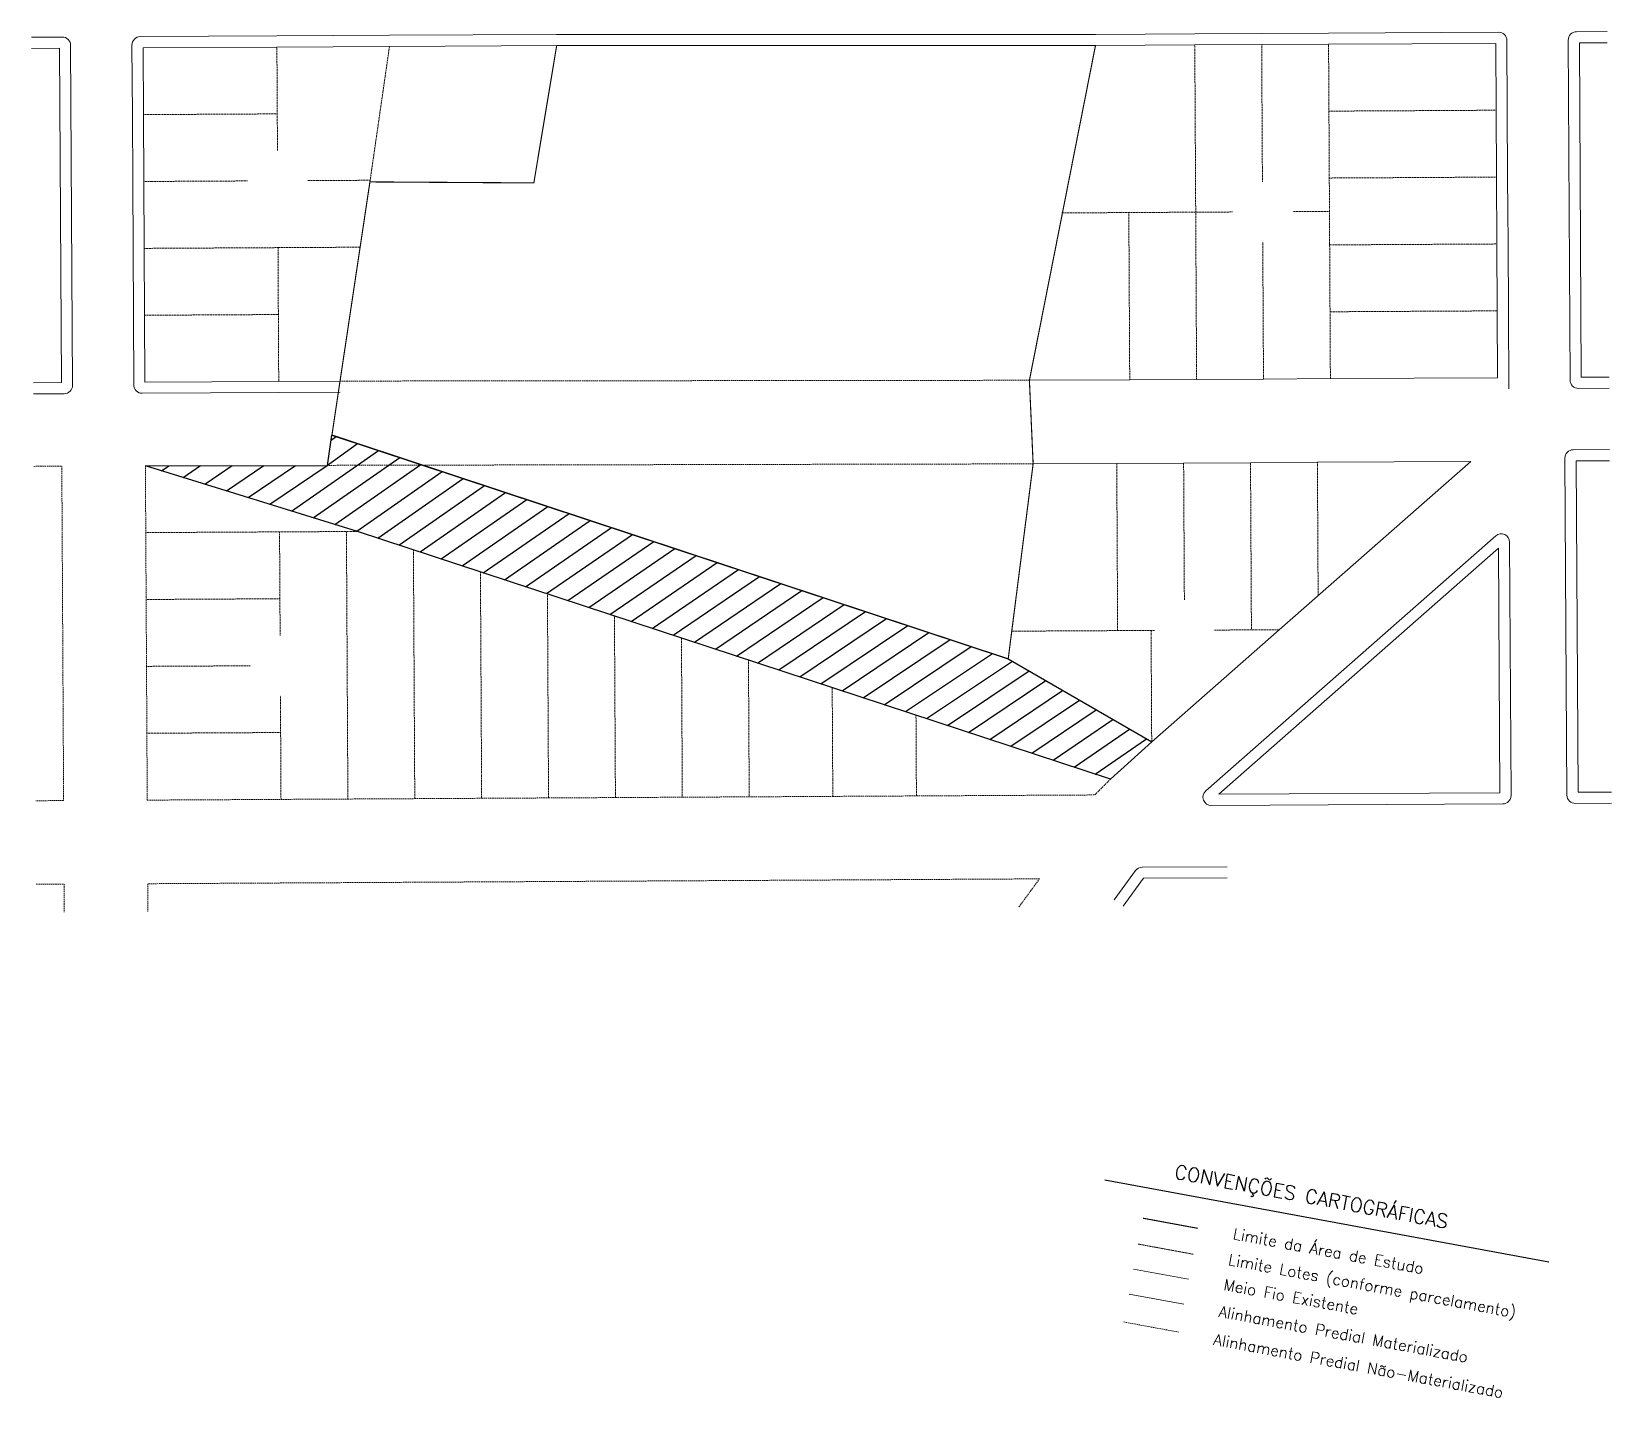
# Model space of a CAD drawing. Header units: centimetres. Extents: x 0 to 1311401, y -389375 to 85618.
# Drawn here: x 161352 to 189694, y -92721 to -68214 of the extents above; entities that cross this region are included whole.
import ezdxf

# ---------------------------------------------------------------- set-up
doc = ezdxf.new("R2010")
doc.units = ezdxf.units.CM
doc.header["$LTSCALE"] = 4
doc.linetypes.add('DASHED', pattern=[19.049999999999997, 12.7, -6.35])
doc.linetypes.add('TRACEJADO', pattern=[2, 1, -1])
for name, color, linetype, lineweight in [('FOLHA', 7, 'Continuous', 9), ('K-ALINHAMENTO', 10, 'Continuous', 9), ('P-MEIOFIO', 171, 'Continuous', 9), ('P-URB', 2, 'Continuous', 9)]:
    doc.layers.add(name, color=color, linetype=linetype, lineweight=lineweight)
doc.layers.add('LIMITE-L', color=7, linetype='Continuous')
doc.styles.add('ROMANS', font='romans.shx')

msp = doc.modelspace()

# ---------------------------------------------------------------- texts
at = {"layer": 'FOLHA', "color": 2, "style": 'ROMANS'}
for s, height, p in [('CONVENÇÕES CARTOGRÁFICAS', 250.0136824218751, (181840.6965877427, -88788.3080201787, 393572.65662516)), ('Limite da Área de Estudo', 200.0109459375, (182892.1484505595, -89878.30832736043, 393572.65662516)), ('Limite Lotes (conforme parcelamento)', 200.0109459375, (182806.4256326737, -90342.43624988245, 393572.65662516)), ('Meio Fio Existente', 200.0109459375, (182723.6694981664, -90790.50169770746, 393572.65662516)), ('Alinhamento Predial Materializado', 200.0109459375, (182634.6539210478, -91272.45756312553, 393572.65662516)), ('Alinhamento Predial Não-Materializado', 200.0109459375, (182541.9611191557, -91774.32297814533, 393572.65662516))]:
    msp.add_text(s, height=height, rotation=349.5355947882751, dxfattribs=at).set_placement(p)

# ---------------------------------------------------------------- hatches: boundary and pattern name
at = {"layer": 'LIMITE-L', "transparency": 33554534}
h = msp.add_hatch(dxfattribs=at)
h.set_pattern_fill('ANSI31', color=3, scale=100, angle=-10.4644052113795, style=0)
h.set_pattern_definition([(34.5355947886205, (-191016196.3370945, -754679836.0695785), (-179.9965008461684, 261.5482932139594), [])])
h.paths.add_polyline_path([(181447.0847905254, -80959.08979048312), (178872.8382541671, -79468.71793459496), (166740.0557877137, -75452.93446750077), (166658.4332334622, -75997.17313726654), (163393.459347482, -76004.02173484385), (167199.9459840622, -77183.28399804514), (180706.7182778242, -81626.28871699912)])

# ---------------------------------------------------------------- linework, layer by layer
at = {"color": 1}
msp.add_line((180605.8725875771, -88817.38984705159), (188571.5887655797, -90288.6300033126), dxfattribs=at)
at = {"layer": 'K-ALINHAMENTO'}
for points in [[(161385.3101714459, -74514.94924266776), (161885.302738666, -74512.22294019558), (161852.5871099879, -68512.31213372666), (161352.594542761, -68515.0384361028)], [(170772.4545091899, -68463.6748985704), (167772.4991058827, -68480.03271340567), (165752.5291342887, -68491.04697510414), (163352.5648116227, -68504.13322658977), (163359.1079373824, -69704.11538783123), (163365.6510631252, -70904.09754916409), (163372.1941888679, -72104.07971049717), (163378.737314548, -73304.06187191326), (163385.2804403077, -74504.04403315461), (165785.2447629737, -74490.9577816691), (166885.228410867, -74484.95991642145)], [(179252.8811265223, -74470.9574662128), (181052.8543685217, -74461.14277759881), (182252.8365298767, -74454.59965185996), (183452.8186911877, -74448.05652611307), (184652.8008525037, -74441.51340046199), (187652.7562558362, -74425.15558610507), (187646.2131301324, -73225.17342468444), (187639.6700043896, -72025.19126335159), (187633.1268786468, -70825.2091020185), (187626.5837528871, -69625.22694077715), (187620.0406271681, -68425.24477944849), (184620.0852238525, -68441.6025937139), (183420.1030625196, -68448.14571945672), (182220.1209011697, -68454.68884529104), (180438.4544735319, -68464.50510363479)], [(189652.726524715, -74414.2503765003), (189152.73395751, -74416.97667888063), (189120.018328803, -68417.06587231159), (189620.0108960468, -68414.33956984384)], [(181447.0847905254, -80959.08979048312), (183736.1453902015, -78946.57853057678), (187169.7362896663, -75927.81164085027), (184419.7771700048, -75942.80630384036), (183219.7950086549, -75949.3494296748), (182019.8128473388, -75955.89255532587), (180819.8306859889, -75962.4356811603), (179319.8529843134, -75970.6145883844)], [(189660.9054318414, -75914.22807780188), (189060.9143510902, -75917.49964075221), (189096.6156352743, -81863.95969183347), (189693.3297076833, -81860.70599738625)], [(182801.5927477701, -83398.3067740309), (181301.6150460725, -83406.48568125092), (180933.5135278036, -83908.50025607762)], [(181039.9329256868, -90865.92773346521), (182023.3546759986, -91047.56232064695)]]:
    msp.add_lwpolyline(points, dxfattribs=at)
at = {"layer": 'K-ALINHAMENTO', "linetype": 'DASHED', "ltscale": 0.5}
for points in [[(179252.917547909, -74470.77005110809), (166885.228410867, -74484.95991642145)], [(161393.4890785965, -76014.92694435234), (161893.4816458471, -76012.20064198074), (161926.1972744694, -82012.11144862871), (161426.2047072646, -82014.83775100892)], [(163393.459347482, -76004.02173484385), (163400.0024732009, -77204.00389617239), (163406.5455989217, -78403.98605750129), (163413.0887246815, -79603.96821874275), (163419.6318504242, -80803.9503800756), (163426.1749761669, -82003.93254140869), (165826.1392987702, -81990.84629000619), (167026.1214601033, -81984.30316426337), (168226.1036214582, -81977.76003852475), (169426.0857827693, -81971.21691277786), (170626.0679440853, -81964.67378712667), (171826.0501054571, -81958.13066129643), (173026.0322667682, -81951.58753554954), (174226.0144280843, -81945.04440989834), (175725.9921297581, -81936.8655026739), (177225.9698314167, -81928.68659554143), (180425.9222616284, -81911.23826019396), (180706.7182778242, -81626.28871699912)], [(179319.8529843134, -75970.6145883844), (166658.4332334622, -75997.17313726654)], [(161434.3836144337, -83514.81545260234), (161934.3761816606, -83512.08915022633), (161937.1024840367, -84012.08171745308)], [(179066.0145160799, -83918.68314146204), (179434.1160343488, -83416.66856663534), (169434.2646899435, -83471.19461446698), (168234.2825286274, -83477.73774011817), (167034.3003672775, -83484.2808659526), (165834.3182059835, -83490.82399160776), (163434.3538832784, -83503.91024318093), (163437.0801856936, -84003.90281032026)]]:
    msp.add_lwpolyline(points, dxfattribs=at)
at = {"layer": 'K-ALINHAMENTO'}
msp.add_lwpolyline([(182649.6395731563, -81899.11302796705), (187669.4448126986, -77485.7678467345), (187693.3594382955, -81871.61120727565)], close=True, dxfattribs=at)
at = {"layer": 'K-ALINHAMENTO', "linetype": 'DASHED', "ltscale": 0.5, "elevation": 393572.65662516}
msp.add_lwpolyline([(180947.2401237949, -91367.7931484849), (181930.6618741065, -91549.42773566663)], dxfattribs=at)
at = {"layer": 'LIMITE-L', "const_width": 20}
msp.add_lwpolyline([(167421.174032645, -70911.40926083003), (170361.9769029761, -70929.74629547691), (170772.4545091899, -68463.6748985704), (180438.4544735319, -68464.50510363479), (179252.8811265223, -74470.9574662128), (179319.8529843134, -75970.6145883844), (178872.8382541671, -79468.71793459496), (166740.0557877137, -75452.93446750077)], close=True, dxfattribs=at)
at = {"layer": 'LIMITE-L', "color": 3}
msp.add_lwpolyline([(178872.8382541671, -79468.71793459496), (181447.0847905254, -80959.08979048312), (180706.7182778242, -81626.28871699912), (167199.9459840622, -77183.28399804514), (163393.459347482, -76004.02173484385), (166658.4332334622, -75997.17313726654), (166740.0557877137, -75452.93446750077)], close=True, dxfattribs=at)
at = {"layer": 'LIMITE-L', "const_width": 20, "elevation": 393572.65662516}
msp.add_lwpolyline([(181291.1680125532, -89505.66891547642), (182274.5897628649, -89687.30350265815)], dxfattribs=at)
at = {"layer": 'P-MEIOFIO'}
for points in [[(187853.8438036895, -74624.06209199072), (187846.2101570299, -73224.08290369739), (187839.6670312871, -72024.10074236442), (187833.1239055388, -70824.1185810304), (187826.5807797846, -69624.13641978998), (187819.7650238388, -68374.15500172181, 0.4142135623745483), (187668.9493629582, -68224.97512228554), (184618.9947028896, -68241.60556683969), (183419.0125415456, -68248.14869258052), (182219.0250125829, -68254.69184769748), (180437.3525714882, -68264.50813915837), (170771.3639881994, -68263.67787169118), (167771.4085849198, -68280.03568653145), (165751.4386133257, -68291.04994823015), (163301.4750339269, -68304.40883000824, 0.4142135623743496), (163152.2951544874, -68455.2244908351), (163159.1109104849, -69705.20590881817), (163165.6540362276, -70905.18807015126), (163172.1971619704, -72105.17023148423), (163178.740287656, -73305.15239290136), (163185.5560436482, -74555.13381088339, 0.4142135623731594), (163336.3717045343, -74704.3136903207), (165786.3352839294, -74690.9548085418), (166886.3189318228, -74684.95694329427)], [(189653.8170456706, -74614.24740337313), (189103.8252217274, -74617.24633604486, -0.4142135623807295), (188953.0095608413, -74468.06645660766), (188919.7486716694, -68368.15713655739, -0.4142135623258657), (189068.9285510833, -68217.34147572564), (189618.9203750562, -68214.34254296473)], [(161386.4006924364, -74714.94626954698), (161936.3925163856, -74711.94733678154, 0.4142135623223961), (162085.5723957996, -74561.13167594979), (162052.3115066566, -68461.22235599963, 0.4142135623801521), (161901.4958457706, -68312.04247656232), (161351.5040218035, -68315.04140922974)], [(189659.8149108583, -75714.23105092393), (189009.7970120042, -75717.77539440838, 0.4143749802584076), (188860.6176060843, -75868.67371649807), (188896.9192583185, -81915.13198052533, 0.4140521628952089), (189047.7344457197, -82064.22919870622), (189694.4202286681, -82060.70302426431)], [(182800.5022268015, -83198.30974715564), (181275.357340112, -83206.62588311301, 0.2374817022068326), (181155.2095976243, -83267.9257639593), (180772.2260168702, -83790.2364035414)]]:
    msp.add_lwpolyline(points, format="xyb", dxfattribs=at)
msp.add_lwpolyline([(182417.1729086755, -81837.18882796692), (187619.8031823022, -77263.10633826419, -0.6432776687393844), (187868.8434813863, -77374.94091078569), (187893.6290954071, -81920.51994302578, -0.414213562301965), (187744.4492159931, -82071.33560385753), (182517.033328344, -82099.83906131971, -0.6936659555672967)], format="xyb", close=True, dxfattribs=at)
msp.add_lwpolyline([(181122.6890602279, -90417.86228545697), (182106.1108105396, -90599.4968726387)], dxfattribs=at)
at = {"layer": 'P-URB', "linetype": 'TRACEJADO', "ltscale": 2, "transparency": 33554559}
msp.add_line((167421.174032645, -70911.40926083003), (167772.4991058827, -68480.03271340567), dxfattribs=at)
at = {"layer": 'P-URB', "linetype": 'TRACEJADO', "ltscale": 2, "transparency": 33554687}
for points in [[(165762.6698434773, -70350.8110349602), (165752.5291342887, -68491.04697510414)], [(182252.8365298767, -74454.59965185996), (182220.1209011697, -68454.68884529104)], [(183433.5153345318, -70907.90086020716), (183420.1030625196, -68448.14571945672)], [(184652.8008525037, -74441.51340046199), (184620.0852238525, -68441.6025937139)], [(163359.1079373824, -69704.11538783123), (165759.0722600484, -69691.0291363456)], [(187626.5837528871, -69625.22694077715), (184626.6283495954, -69641.58475504688)], [(187633.1268786468, -70825.2091020185), (184633.1714753144, -70841.56691637542)], [(163365.6510631252, -70904.09754916409), (165225.4151231687, -70893.95683998545)], [(166305.8156484648, -70888.06575538102), (167425.5907089423, -70881.95997375157)], [(182896.260614189, -71451.04666513135), (179836.5143928622, -71467.73049996735)], [(181052.8543685217, -74461.14277759881), (181036.496554219, -71461.18737422896)], [(184636.4430382011, -71441.55799709214), (183976.6611394851, -71445.15558052692)], [(183452.8186911877, -74448.05652611307), (183439.4064191751, -71988.3013854574)], [(163372.1941888679, -72104.07971049717), (167232.1368078006, -72083.0326559795)], [(165772.1585114881, -72090.99345900305), (165785.2447629737, -74490.9577816691)], [(187639.6700043896, -72025.19126335159), (184639.7146010571, -72041.5490777085)], [(163378.737314548, -73304.06187191326), (165778.7016372309, -73290.97562033613)], [(187646.2131301324, -73225.17342468444), (184646.2577267779, -73241.5312390374)], [(182019.8128473388, -75955.89255532587), (182033.2251193455, -78415.64769607526)], [(183219.7950086549, -75949.3494296748), (183236.1528229576, -78949.30483304453)], [(184419.7771700048, -75942.80630384036), (184432.8634214496, -78342.7706265935)], [(180819.8306859889, -75962.4356811603), (180836.1885002917, -78962.39108453004)], [(163400.0024732009, -77204.00389617239), (165799.966795867, -77190.91764468676), (167199.9459840622, -77183.28399804514)], [(165810.1075050002, -79050.68170462735), (165799.966795867, -77190.91764468676)], [(167026.1214601033, -81984.30316426337), (166999.9489572168, -77184.37451885245)], [(168226.1036214582, -81977.76003852475), (168201.7577411185, -77512.82641323644)], [(169426.0857827693, -81971.21691277786), (169403.9318495749, -77908.27731155849)], [(163406.5455989217, -78403.98605750129), (165806.5099216047, -78390.89980592416)], [(170626.0679440853, -81964.67378712667), (170606.1059580242, -78303.72820978472)], [(171826.0501054571, -81958.13066129643), (171808.2800664786, -78699.17910810653)], [(181436.1795810139, -78959.11952147959), (178936.2167449084, -78972.75103346037)], [(181495.970399025, -78958.79350090912), (181436.1795810139, -78959.11952147959)], [(181436.1795810139, -78959.11952147959), (181447.0847905254, -80959.08979048312)], [(183736.1453902015, -78946.57853057678), (182576.3709243377, -78952.90241630771)], [(173026.0322667682, -81951.58753554954), (173010.454174918, -79094.6300065202)], [(163413.0887246815, -79603.96821874275), (165272.8527847066, -79593.82750956074)], [(174226.0144280843, -81945.04440989834), (174212.6282833725, -79490.080904842)], [(165826.1392987702, -81990.84629000619), (165815.9985896359, -80131.08222987608)], [(175725.9921297581, -81936.8655026739), (175715.3459189341, -79984.39452762471)], [(177225.9698314167, -81928.68659554143), (177218.0635545027, -80478.70815050334)], [(163419.6318504242, -80803.9503800756), (165819.5961730733, -80790.86412868171)], [(181205.4451947352, -89969.79683763196), (182188.8669450468, -90151.4314248137)]]:
    msp.add_lwpolyline(points, dxfattribs=at)

msp.set_redraw_order([(e.dxf.handle, doc.entitydb.next_handle()) for e in msp.query("TEXT MTEXT ATTDEF DIMENSION ARC_DIMENSION")])  # texts and dimensions are drawn at this point

doc.saveas('drawing.dxf')
